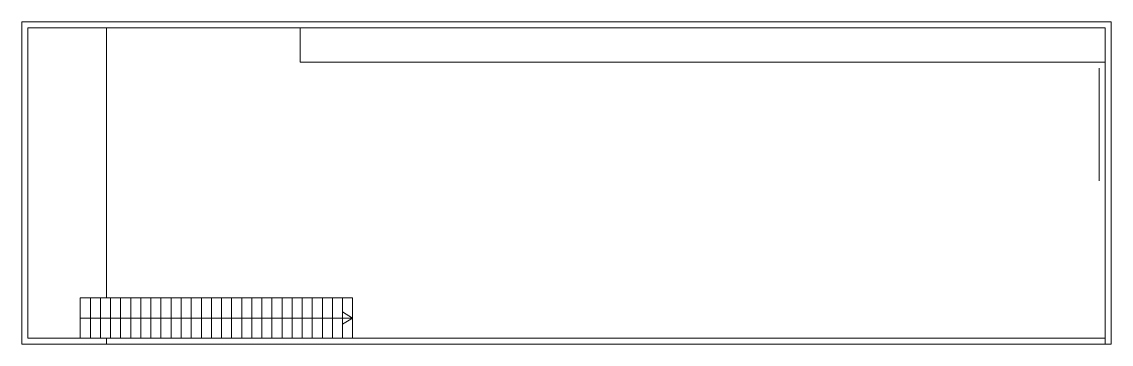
# Model space of a CAD drawing. Header units: millimetres. Extents: x 0 to 2650, y -756 to 2088.
# Drawn here: x 0 to 27, y -11 to -3 of the extents above; entities that cross this region are included whole.
import ezdxf

# ---------------------------------------------------------------- set-up
doc = ezdxf.new("R2010")
doc.units = ezdxf.units.MM
doc.layers.add('Edificação', color=251, linetype='Continuous', lineweight=20)

msp = doc.modelspace()

# ---------------------------------------------------------------- linework, layer by layer
at = {"layer": 'Edificação', "color": 252}
for p, q in [((2.1, -3.15), (0.15, -3.15)), ((0.15, -10.85), (0.15, -3.15)), ((26.85, -3.15), (6.9, -3.15)), ((26.85, -3.15), (26.85, -4)), ((0.15, -10.85), (1.45, -10.85))]:
    msp.add_line(p, q, dxfattribs=at)
at = {"layer": 'Edificação'}
for p, q in [((2.1, -3.15), (6.9, -3.15)), ((2.1, -3.15), (2.1, -9.85)), ((6.9, -4), (6.9, -3.15)), ((6.9, -4), (26.85, -4)), ((26.85, -4), (26.85, -10.85)), ((26.7, -4.15), (26.7, -6.95)), ((8.2, -9.85), (1.45, -9.85)), ((1.45, -9.85), (1.45, -10.85)), ((1.7, -9.85), (1.7, -10.85)), ((1.95, -9.85), (1.95, -10.85)), ((2.2, -9.85), (2.2, -10.85)), ((2.45, -9.85), (2.45, -10.85)), ((2.7, -9.85), (2.7, -10.85)), ((2.95, -9.85), (2.95, -10.85)), ((3.2, -9.85), (3.2, -10.85)), ((3.45, -9.85), (3.45, -10.85)), ((3.7, -9.85), (3.7, -10.85)), ((3.95, -9.85), (3.95, -10.85)), ((4.2, -9.85), (4.2, -10.85)), ((4.45, -9.85), (4.45, -10.85)), ((4.7, -9.85), (4.7, -10.85)), ((4.95, -9.85), (4.95, -10.85)), ((5.2, -9.85), (5.2, -10.85)), ((5.45, -9.85), (5.45, -10.85)), ((5.7, -9.85), (5.7, -10.85)), ((5.95, -9.85), (5.95, -10.85)), ((6.2, -9.85), (6.2, -10.85)), ((6.45, -9.85), (6.45, -10.85)), ((6.7, -9.85), (6.7, -10.85)), ((6.95, -9.85), (6.95, -10.85)), ((7.2, -9.85), (7.2, -10.85)), ((7.45, -9.85), (7.45, -10.85)), ((7.7, -9.85), (7.7, -10.85)), ((7.95, -9.85), (7.95, -10.85)), ((8.2, -10.85), (8.2, -9.85)), ((8.2, -10.35), (7.95, -10.2)), ((8.2, -10.35), (1.45, -10.35)), ((8.2, -10.35), (7.95, -10.5)), ((1.45, -10.85), (26.85, -10.85)), ((2.1, -11), (2.1, -10.85)), ((2.1, -11), (26.85, -11)), ((26.85, -10.85), (26.85, -11))]:
    msp.add_line(p, q, dxfattribs=at)
at = {"layer": 'Edificação', "color": 252}
msp.add_lwpolyline([(0, -11), (27, -11), (27, -3), (0, -3)], close=True, dxfattribs=at)

doc.saveas('drawing.dxf')
